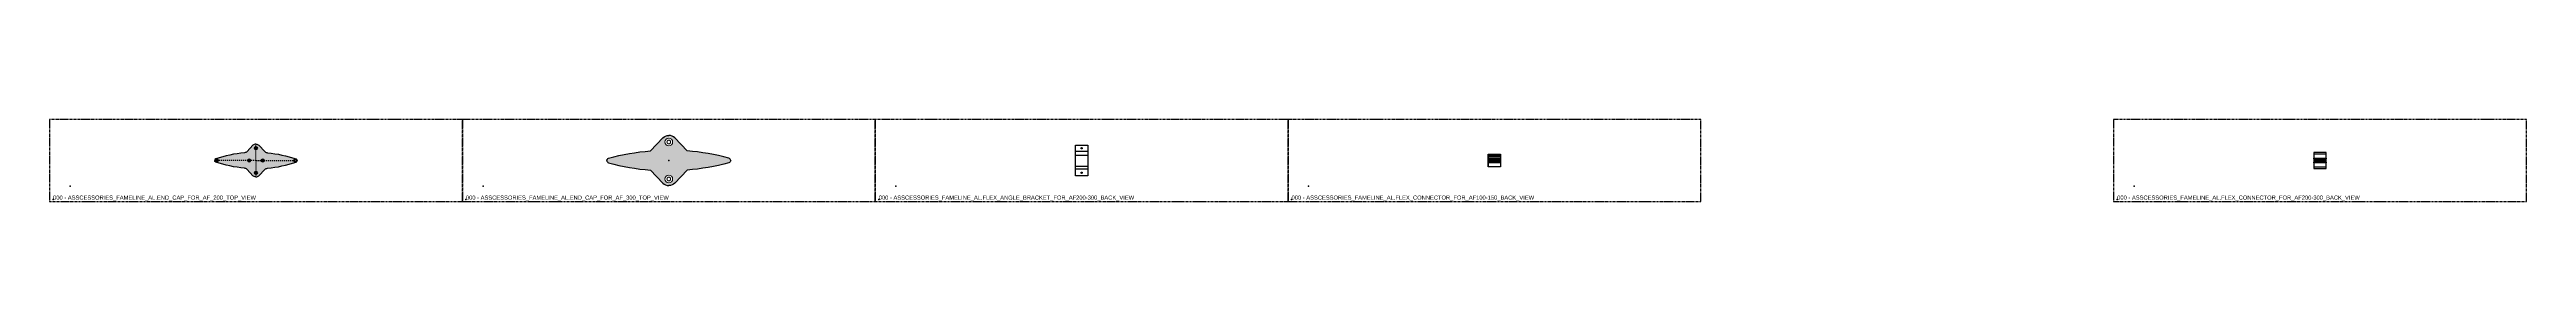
# Model space of a CAD drawing. Header units: millimetres. Extents: x -244126 to 368105, y -173968 to 259060.
# Drawn here: x 159884 to 165884, y -10596 to -10396 of the extents above; entities that cross this region are included whole.
import ezdxf

# ---------------------------------------------------------------- set-up
doc = ezdxf.new("R2010")
doc.units = ezdxf.units.MM
doc.header["$MEASUREMENT"] = 0
doc.linetypes.add('005_GG_TA_LINE', pattern=[13.75, 5, -1.25, 1.25, -1.25, 5])
doc.linetypes.add('TA_HL_000.75', pattern=[4.87, 2.66, -2.21])
doc.layers.add('000 - H A T C H', color=8, linetype='Continuous')
doc.layers.add('001 - ASCESSORIES', color=1, linetype='Continuous')
doc.styles.get("Standard").update_dxf_attribs({"font": 'arial.ttf'})

# ---------------------------------------------------------------- blocks, each defined once
blk = doc.blocks.new('000 - FAMELINE_AL.SUN_LV_AF_200_END_CAP_CUT_VIEW_1-4_PART')
at = {"layer": '000 - H A T C H'}
h = blk.add_hatch(color=250, dxfattribs=at)
h.dxf.hatch_style = 1
h.paths.add_polyline_path([(-97.4, 3.8, 0.316344), (-100, 0), (-98.5, 0, -1), (-91.5, 0), (-20, 0, -1), (-13, 0), (0, 0), (0, 26.5, -0.414214), (-3.5, 30, -0.414214), (0, 33.5), (0, 40, 0.206013), (-7.3, 36.9), (-21.6, 21.8, -0.181865), (-27.9, 18.7, 0.059425)])
at = {"layer": '001 - ASCESSORIES', "color": 0}
blk.add_lwpolyline([(0, 40, 0.206013), (-7.3, 36.9), (-21.6, 21.8, -0.181865), (-27.9, 18.7, 0.059425), (-97.4, 3.8, 0.316344), (-100, 0, 0), (-100, 0)], format="xyb", dxfattribs=at)
for centre in [(-95, 0), (-16.5, 0), (0, 30)]:
    blk.add_circle(centre, 3.5, dxfattribs=at)
at = {"layer": 'Defpoints', "color": 250, "linetype": 'TA_HL_000.75'}
for q in [(-100, 0), (0, 40)]:
    blk.add_line((0, 0), q, dxfattribs=at)
blk = doc.blocks.new('000 - ASSCESSORIES_FAMELINE_AL.END_CAP_FOR_AF_200_TOP_VIEW')
at = {"layer": '001 - ASCESSORIES'}
blk.add_blockref('000 - FAMELINE_AL.SUN_LV_AF_200_END_CAP_CUT_VIEW_1-4_PART', (0, 0), dxfattribs=at)
at = {"layer": '001 - ASCESSORIES', "xscale": -1, "rotation": 180}
blk.add_blockref('000 - FAMELINE_AL.SUN_LV_AF_200_END_CAP_CUT_VIEW_1-4_PART', (0, 0), dxfattribs=at)
at = {"layer": '001 - ASCESSORIES', "xscale": -1}
blk.add_blockref('000 - FAMELINE_AL.SUN_LV_AF_200_END_CAP_CUT_VIEW_1-4_PART', (0, 0), dxfattribs=at)
at = {"layer": '001 - ASCESSORIES', "rotation": 180}
blk.add_blockref('000 - FAMELINE_AL.SUN_LV_AF_200_END_CAP_CUT_VIEW_1-4_PART', (0, 0), dxfattribs=at)
blk = doc.blocks.new('000 - ASSCESSORIES_FAMELINE_AL.END_CAP_FOR_AF_300_TOP_VIEW_PART_1_of_4')
at = {"layer": '000 - H A T C H'}
h = blk.add_hatch(color=250, dxfattribs=at)
edge = h.paths.add_edge_path()
edge.add_line((44.3, 23.3), (14.5, 54.7))
edge.add_arc((-0.3, 40.4), 20.6, 43.75725, 89.0908)
edge.add_line((0, 61), (0, 54.4))
edge.add_arc((0, 45), 9.4, -90, 90, ccw=False)
edge.add_line((0, 35.6), (0, 0))
edge.add_line((0, 0), (150, 0))
edge.add_arc((143.9, -0.1), 6.07, 0.54289, 74.97375)
edge.add_arc((0, -536.2), 561.2, 74.97303, 85.47596)
at = {"layer": '001 - ASCESSORIES', "color": 0}
blk.add_lwpolyline([(150, 0, 0.334046), (145.6, 5.8, 0.045886), (44.3, 23.3), (14.5, 54.7, 0.200426), (0, 61)], format="xyb", dxfattribs=at)
at = {"layer": '001 - ASCESSORIES', "color": 8, "linetype": 'Continuous', "lineweight": 15}
for radius in [9.4, 4.5]:
    blk.add_arc((0, 45), radius, 270, 90, dxfattribs=at)
blk = doc.blocks.new('000 - ASSCESSORIES_FAMELINE_AL.END_CAP_FOR_AF_300_TOP_VIEW')
at = {"layer": '001 - ASCESSORIES', "color": 0}
blk.add_point((0, 0), dxfattribs=at)
at = {"layer": '001 - ASCESSORIES', "color": 0, "xscale": -1}
blk.add_blockref('000 - ASSCESSORIES_FAMELINE_AL.END_CAP_FOR_AF_300_TOP_VIEW_PART_1_of_4', (0, 0), dxfattribs=at)
at = {"layer": '001 - ASCESSORIES', "color": 0}
blk.add_blockref('000 - ASSCESSORIES_FAMELINE_AL.END_CAP_FOR_AF_300_TOP_VIEW_PART_1_of_4', (0, 0), dxfattribs=at)
at = {"layer": '001 - ASCESSORIES', "color": 0, "rotation": 180}
blk.add_blockref('000 - ASSCESSORIES_FAMELINE_AL.END_CAP_FOR_AF_300_TOP_VIEW_PART_1_of_4', (0, 0), dxfattribs=at)
at = {"layer": '001 - ASCESSORIES', "color": 0, "xscale": -1, "rotation": 180}
blk.add_blockref('000 - ASSCESSORIES_FAMELINE_AL.END_CAP_FOR_AF_300_TOP_VIEW_PART_1_of_4', (0, 0), dxfattribs=at)
blk = doc.blocks.new('*U1761')
at = {"color": 0, "linetype": '005_GG_TA_LINE'}
blk.add_lwpolyline([(0, 0), (1000, 0), (1000, 200), (0, 200)], close=True, dxfattribs=at)
for p in [(8.6, 4.9), (50, 37.5)]:
    blk.add_point(p, dxfattribs=at)
blk.add_attdef('NAMEBLK', (8.6, 4.9), '', height=10, dxfattribs=at)
blk = doc.blocks.new('*U1763')
at = {"color": 0, "linetype": '005_GG_TA_LINE'}
blk.add_lwpolyline([(0, 0), (1000, 0), (1000, 200), (0, 200)], close=True, dxfattribs=at)
for p in [(8.6, 4.9), (50, 37.5)]:
    blk.add_point(p, dxfattribs=at)
blk.add_attdef('NAMEBLK', (8.6, 4.9), '', height=10, dxfattribs=at)
blk = doc.blocks.new('000 - ASSCESSORIES_FAMELINE_AL.FLEX_ANGLE_BRACKET_FOR_AF200-300_BACK_VIEW')
at = {"color": 8, "linetype": 'ByBlock'}
for p, q in [((15, 22), (-15, 22)), ((15, 12.2), (-15, 12.2)), ((15, -14.7), (-15, -14.7)), ((15, -21.4), (-15, -21.4))]:
    blk.add_line(p, q, dxfattribs=at)
at = {"color": 1}
for centre in [(0, 29.8), (0, -29.7)]:
    blk.add_circle(centre, 1.75, dxfattribs=at)
at = {"layer": '001 - ASCESSORIES', "color": 1}
blk.add_lwpolyline([(-15, 37.5), (15, 37.5), (15, -37.5), (-15, -37.5)], close=True, dxfattribs=at)
blk = doc.blocks.new('000 - ASSCESSORIES_FAMELINE_AL.FLEX_CONNECTOR_FOR_AF100-150_BACK_VIEW')
for p, q in [((-15, 15), (-15, -15)), ((15, 15), (15, -15))]:
    blk.add_line(p, q)
at = {"color": 8}
for p, q in [((-15, 13.1), (15, 13.1)), ((-15, 12.8), (15, 12.8)), ((-15, 12.7), (15, 12.7)), ((-15, 10.8), (15, 10.8)), ((-15, 10.4), (15, 10.4))]:
    blk.add_line(p, q, dxfattribs=at)
at = {"color": 1}
for p, q in [((15, 6), (-15, 6)), ((15, 3.8), (-15, 3.8)), ((15, 1.1), (-15, 1.1)), ((15, -1.1), (-15, -1.1)), ((15, -3.8), (-15, -3.8)), ((15, -6), (-15, -6))]:
    blk.add_line(p, q, dxfattribs=at)
blk.add_lwpolyline([(-15, 15), (15, 15), (15, -15), (-15, -15)], close=True)
blk = doc.blocks.new('000 - ASSCESSORIES_FAMELINE_AL.FLEX_CONNECTOR_FOR_AF200-300_BACK_VIEW')
at = {"color": 3}
blk.add_line((15, 3.8), (-15, 3.8), dxfattribs=at)
at = {"color": 1}
blk.add_lwpolyline([(-15, -19.5), (15, -19.5), (15, 19.5), (-15, 19.5)], close=True, dxfattribs=at)
at = {"color": 2}
blk.add_lwpolyline([(-15, -15), (15, -15), (15, 15), (-15, 15)], close=True, dxfattribs=at)
at = {"color": 3}
for points in [[(-15, 6), (15, 6), (15, 3.8), (-15, 3.8)], [(15, 1.1), (-15, 1.1), (-15, -1.1), (15, -1.1)], [(-15, -3.8), (15, -3.8), (15, -6), (-15, -6)]]:
    blk.add_lwpolyline(points, close=True, dxfattribs=at)

msp = doc.modelspace()

# ---------------------------------------------------------------- block references
at = {"color": 3}
for name, p in [('000 - ASSCESSORIES_FAMELINE_AL.END_CAP_FOR_AF_300_TOP_VIEW', (161384.1015, -10495.80521)), ('000 - ASSCESSORIES_FAMELINE_AL.END_CAP_FOR_AF_200_TOP_VIEW', (160384.1015, -10495.80521)), ('000 - ASSCESSORIES_FAMELINE_AL.FLEX_CONNECTOR_FOR_AF200-300_BACK_VIEW', (165384.1015, -10495.80521))]:
    msp.add_blockref(name, p, dxfattribs=at)
for name, p in [('000 - ASSCESSORIES_FAMELINE_AL.FLEX_ANGLE_BRACKET_FOR_AF200-300_BACK_VIEW', (162384.1015, -10495.80521)), ('000 - ASSCESSORIES_FAMELINE_AL.FLEX_CONNECTOR_FOR_AF100-150_BACK_VIEW', (163384.1015, -10495.80521))]:
    msp.add_blockref(name, p)
at = {"layer": '001 - ASCESSORIES', "linetype": '005_GG_TA_LINE'}
for name, p, values in [('*U1761', (159884.1015, -10595.80521), {'NAMEBLK': '000 - ASSCESSORIES_FAMELINE_AL.END_CAP_FOR_AF_200_TOP_VIEW'}), ('*U1763', (160884.1015, -10595.80521), {'NAMEBLK': '000 - ASSCESSORIES_FAMELINE_AL.END_CAP_FOR_AF_300_TOP_VIEW'}), ('*U1763', (161884.1015, -10595.80521), {'NAMEBLK': '000 - ASSCESSORIES_FAMELINE_AL.FLEX_ANGLE_BRACKET_FOR_AF200-300_BACK_VIEW'}), ('*U1763', (162884.1015, -10595.80521), {'NAMEBLK': '000 - ASSCESSORIES_FAMELINE_AL.FLEX_CONNECTOR_FOR_AF100-150_BACK_VIEW'}), ('*U1763', (164884.1015, -10595.80521), {'NAMEBLK': '000 - ASSCESSORIES_FAMELINE_AL.FLEX_CONNECTOR_FOR_AF200-300_BACK_VIEW'})]:
    msp.add_blockref(name, p, dxfattribs=at).add_auto_attribs(values)

doc.saveas('drawing.dxf')
